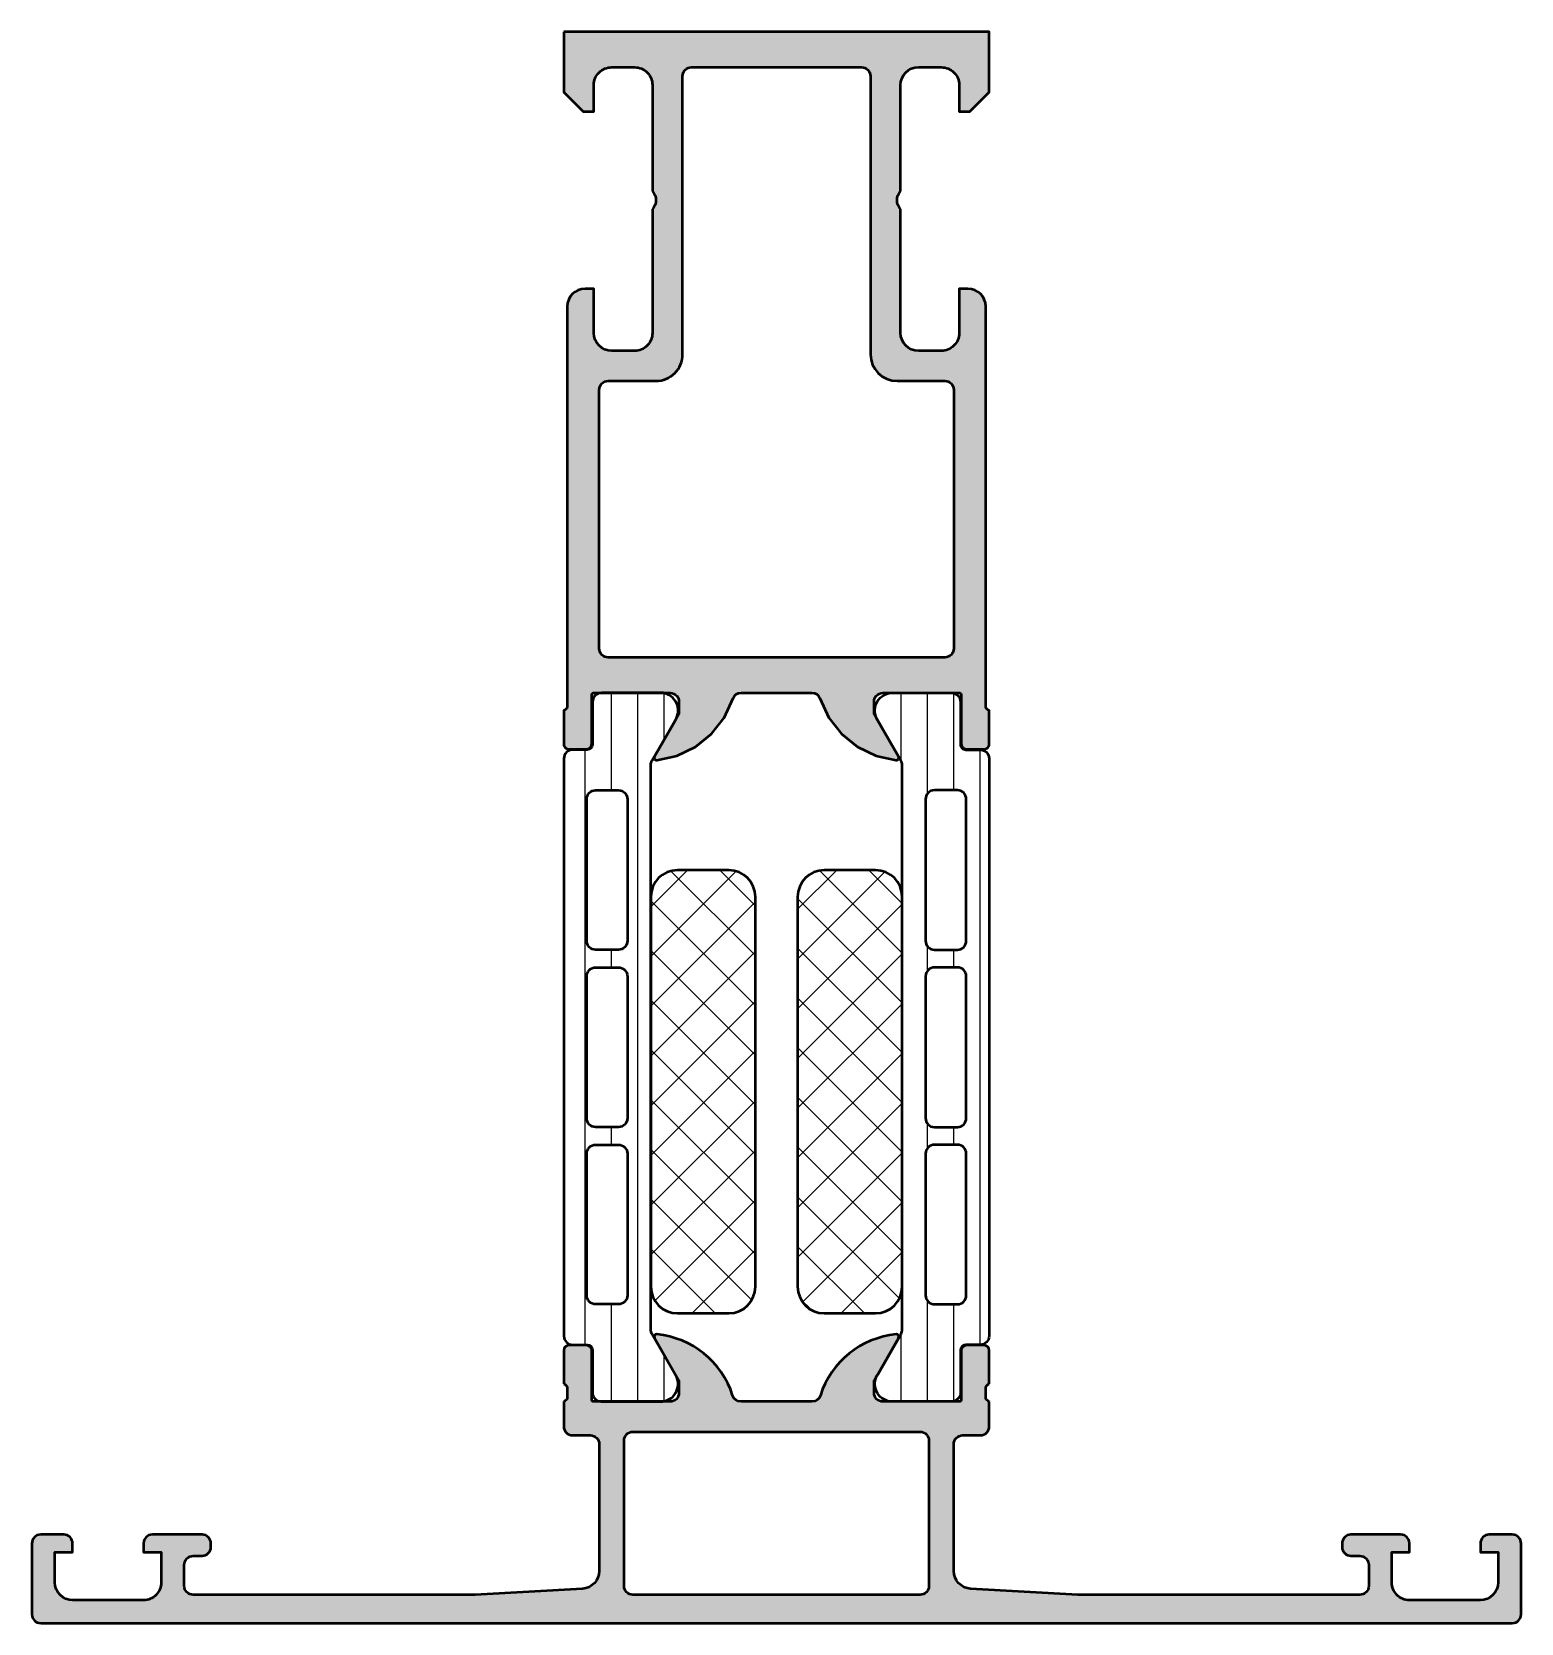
# Model space of a CAD drawing. Extents: x 0 to 84, y 0.1 to 89.9.
import ezdxf

# ---------------------------------------------------------------- set-up
doc = ezdxf.new("R2010")
doc.units = 0
for name, color, linetype, lineweight in [('0S-Alu contour', 7, 'Continuous', 50), ('0S-Alu hatch', 252, 'Continuous', 25), ('0S-Plastic contour', 254, 'Continuous', 50), ('0S-Plastic hatch', 253, 'Continuous', 25), ('0S-PT contour', 91, 'Continuous', 50), ('0S-PT hatch', 103, 'Continuous', 25)]:
    doc.layers.add(name, color=color, linetype=linetype, lineweight=lineweight)
pattern_1 = [(90, (0, 0), (-1.4859, 0), [])]
pattern_2 = [(135, (0, 0), (-1.403165018917055, -1.403165018917055), []), (225, (0, 0), (1.403165018917055, -1.403165018917055), [])]

# ---------------------------------------------------------------- blocks, each defined once
blk = doc.blocks.new('345220__91CA833C_4B4B_461D_BCA8_059D7FA951DE_')
at = {"layer": '0S-Alu hatch'}
h = blk.add_hatch(color=256, dxfattribs=at)
edge = h.paths.add_edge_path()
edge.add_line((0.5, 0.0999999999999949), (83.49998474121092, 0.0999999999999949))
edge.add_arc((83.49998838056757, 0.5999963606433604), 0.4999963606566106, 269.9995829574139, 360.0004170428646)
edge.add_line((83.99998474121094, 0.5999999999999949), (83.99998474121094, 4.599999999999994))
edge.add_arc((83.49998838056759, 4.600003639356642), 0.4999963606565962, 359.9995829571354, 450.0004170425878)
edge.add_line((83.49998474121092, 5.099999999999993), (82.19996643066408, 5.099999999999994))
edge.add_arc((82.1999461757274, 4.600050770347191), 0.4999492300631067, 89.99767871952724, 180.0058184440998)
edge.add_line((81.69999694824217, 4.599999999999994), (81.69999694824217, 4.099999999999994))
edge.add_line((81.69999694824217, 4.099999999999994), (82.69999694824219, 4.099999999999994))
edge.add_line((82.69999694824219, 4.099999999999994), (82.69999694824219, 2.400003051757837))
edge.add_ellipse((81.6999537697426, 2.400046230257392), major_axis=(-1.000043179431732, 0), ratio=1, start_angle=90.00247383897351, end_angle=179.9975261609891, ccw=False)
edge.add_line((81.69999694824217, 1.400003051757811), (77.69996643066408, 1.400003051757807))
edge.add_ellipse((77.69994969853458, 2.399955803026472), major_axis=(-0.9999527514086533, 0), ratio=1, start_angle=-0.002707280691993219, end_angle=90.0009587257008, ccw=False)
edge.add_line((76.6999969482422, 2.400003051757808), (76.69999694824219, 4.099999999999994))
edge.add_line((76.69999694824219, 4.099999999999994), (77.69999694824217, 4.099999999999994))
edge.add_line((77.69999694824217, 4.099999999999994), (77.69999694824217, 4.599999999999994))
edge.add_arc((77.1999482124682, 4.599951264226005), 0.5000487381489312, 0.0055841639549441, 89.99441583599489)
edge.add_line((77.19999694824217, 5.099999999999992), (74.39997863769531, 5.099999999999994))
edge.add_arc((74.39996483771063, 4.600013799984677), 0.4999862002057619, 89.99841859459399, 180.0015814054484)
edge.add_line((73.89997863769531, 4.599999999999972), (73.89997863769531, 4.400003051757827))
edge.add_arc((74.39996575611914, 4.399990170181632), 0.499987118589771, 179.9985238419079, 270.001476157926)
edge.add_line((74.39997863769531, 3.900003051757801), (74.89997863769531, 3.900003051757807))
edge.add_ellipse((74.89997589682771, 3.400000310890209), major_axis=(-0.5000027408751107, 0), ratio=1, start_angle=180.0003140784808, end_angle=269.9996859214303, ccw=False)
edge.add_line((75.39997863769531, 3.400003051757809), (75.39997863769531, 2.199998474121066))
edge.add_ellipse((74.89998227705196, 2.199994834764428), major_axis=(-0.4999963606565962, 0), ratio=1, start_angle=89.99958295741379, end_angle=180.0004170428646, ccw=False)
edge.add_line((74.89997863769533, 1.699998474121077), (58.99997711181643, 1.699998474121088))
edge.add_line((58.99997711181643, 1.699998474121088), (52.94294357299803, 2.046113586425775))
edge.add_ellipse((52.99997159810109, 3.044476820800782), major_axis=(-0.9999906716559313, 0), ratio=1, start_angle=-0.0006706298242988851, end_angle=86.7307306479895, ccw=False)
edge.add_line((51.99998092651366, 3.044488525390624), (51.99998092651369, 10.19999847412109))
edge.add_ellipse((52.49998092651368, 10.19999847412109), major_axis=(-0.4999999999999929, 0), ratio=1, start_angle=270.0000000000008, end_angle=360, ccw=False)
edge.add_line((52.49998092651367, 10.69999847412108), (53.49998092651368, 10.69999847412108))
edge.add_arc((53.49998092651368, 11.19999847412107), 0.4999999999999858, 270, 360)
edge.add_line((53.99998092651366, 11.19999847412107), (53.99998092651367, 12.6))
edge.add_ellipse((54.07881737305672, 12.86752059199312), major_axis=(-0.2788950563274382, 0), ratio=1, start_angle=-1.16458937409908, end_angle=73.58012358050661, ccw=False)
edge.add_line((53.79997992651367, 12.8731889999915), (53.79997992651367, 13.32678299999151))
edge.add_ellipse((54.07884802215683, 13.33244365946856), major_axis=(-0.2789255417371433, 0), ratio=1, start_angle=-73.57540544464632, end_angle=1.1628700728858803, ccw=False)
edge.add_line((53.99998092651367, 13.5999869999915), (53.99998092651367, 15.47999799999999))
edge.add_arc((53.69998092651366, 15.479998), 0.3000000000000114, 0, 89.99999999999864)
edge.add_line((53.69998092651367, 15.77999800000001), (52.72000660747087, 15.77999800000001))
edge.add_arc((52.72000660747087, 15.47999800000002), 0.2999999999999918, 90, 180)
edge.add_line((52.42000660747088, 15.47999800000001), (52.42000660747089, 12.72000000000001))
edge.add_ellipse((52.30000660747086, 12.72000000000002), major_axis=(-0.1200000000000259, 0), ratio=1, start_angle=89.9999999999967, end_angle=180, ccw=False)
edge.add_line((52.30000660747085, 12.6), (47.99998092651367, 12.6))
edge.add_ellipse((47.99998092651367, 13.1), major_axis=(-0.5000000000000107, 0), ratio=1, start_angle=0, end_angle=90.0000000000008, ccw=False)
edge.add_line((47.49998092651366, 13.1), (47.49998092651366, 13.79999999999999))
edge.add_line((47.49998092651366, 13.79999999999999), (48.88147638413604, 16.19282032302755))
edge.add_arc((48.76186114186538, 16.2618802153517), 0.1381197846483053, 330.0000000000005, 455.6225775507949)
edge.add_arc((49.23820416768748, 11.42339113815202), 5.000000000000176, 95.62257755079341, 162.2515836439296)
edge.add_ellipse((43.99998092651366, 13.09999999999984), major_axis=(-0.4999999999998383, 0), ratio=1, start_angle=90.00000000000159, end_angle=162.2515836439315, ccw=False)
edge.add_line((43.99998092651368, 12.6), (39.99999809265138, 12.6))
edge.add_ellipse((39.99999809265148, 13.1000000000001), major_axis=(-0.5000000000000977, 0), ratio=1, start_angle=17.748416356059124, end_angle=89.99999999998943, ccw=False)
edge.add_arc((34.76177485147767, 11.42339113815229), 4.999999999999907, 17.74841635607127, 84.37742244920743)
edge.add_arc((35.23811787729967, 16.26188021535171), 0.1381197846482989, 84.37742244920489, 209.9999999999969)
edge.add_line((35.118502635029, 16.19282032302757), (36.49999809265138, 13.8))
edge.add_line((36.49999809265138, 13.8), (36.49999809265138, 13.1))
edge.add_ellipse((35.99999809265137, 13.1), major_axis=(-0.5, 0), ratio=1, start_angle=90, end_angle=180, ccw=False)
edge.add_line((35.99999809265137, 12.6), (31.69997241169417, 12.6))
edge.add_ellipse((31.69997241169416, 12.72), major_axis=(-0.1199999999999957, 0), ratio=1, start_angle=0, end_angle=90.00000000000341, ccw=False)
edge.add_line((31.57997241169417, 12.72), (31.57997241169416, 15.47999799999999))
edge.add_arc((31.27997241169417, 15.47999799999999), 0.2999999999999971, 0, 90)
edge.add_line((31.27997241169417, 15.77999799999999), (30.29999809265138, 15.77999799999999))
edge.add_arc((30.29999809265138, 15.47999799999999), 0.3000000000000043, 90, 180)
edge.add_line((29.99999809265137, 15.47999799999999), (29.99999809265138, 13.59998699999148))
edge.add_ellipse((29.92113099700823, 13.33244365946855), major_axis=(-0.2789255417371328, 0), ratio=1, start_angle=178.8371299271148, end_angle=253.5754054446464, ccw=False)
edge.add_line((30.19999909265138, 13.3267829999915), (30.19999909265138, 12.87318899999148))
edge.add_ellipse((29.92116164610834, 12.86752059199311), major_axis=(-0.2788950563274272, 0), ratio=1, start_angle=106.4198764194926, end_angle=181.1645893740982, ccw=False)
edge.add_line((29.99999809265138, 12.6), (29.99999809265137, 11.19999847412109))
edge.add_arc((30.49999809265137, 11.19999847412109), 0.5000000000000036, 180, 270)
edge.add_line((30.49999809265137, 10.69999847412108), (31.49999809265138, 10.69999847412108))
edge.add_ellipse((31.49999809265138, 10.19999847412108), major_axis=(-0.5, 0), ratio=1, start_angle=180, end_angle=270, ccw=False)
edge.add_line((31.99999809265138, 10.19999847412108), (31.99999809265138, 3.044488525390621))
edge.add_ellipse((31.00000742106395, 3.044476820800784), major_axis=(-0.9999906716559287, 0), ratio=1, start_angle=93.2692693520097, end_angle=180.0006706298244, ccw=False)
edge.add_line((31.05703544616699, 2.046113586425778), (25, 1.699998474121088))
edge.add_line((25, 1.699998474121088), (9.100006103515623, 1.699998474121088))
edge.add_ellipse((9.100002464158987, 2.199994834764448), major_axis=(-0.4999963606566052, 0), ratio=1, start_angle=-0.000417042864683026, end_angle=90.00041704258638, ccw=False)
edge.add_line((8.600006103515627, 2.199998474121087), (8.600006103515625, 3.400003051757806))
edge.add_ellipse((9.100008844383234, 3.400000310890197), major_axis=(-0.5000027408751218, 0), ratio=1, start_angle=270.00031407857114, end_angle=359.99968592151924, ccw=False)
edge.add_line((9.100006103515621, 3.900003051757807), (9.600006103515623, 3.900003051757807))
edge.add_arc((9.600018985091806, 4.399990170181624), 0.4999871185897563, 269.9985238420723, 360.0014761580922)
edge.add_line((10.10000610351562, 4.400003051757809), (10.10000610351562, 4.599999999999992))
edge.add_arc((9.600019903500321, 4.600013799984693), 0.4999862002057468, 359.9984185945515, 450.0015814054076)
edge.add_line((9.600006103515621, 5.099999999999995), (6.799987792968749, 5.099999999999995))
edge.add_arc((6.800036528742742, 4.599951264226002), 0.5000487381489366, 90.00558416400746, 179.994415836045)
edge.add_line((6.29998779296875, 4.599999999999994), (6.29998779296875, 4.099999999999994))
edge.add_line((6.29998779296875, 4.099999999999994), (7.29998779296875, 4.099999999999994))
edge.add_line((7.29998779296875, 4.099999999999994), (7.299987792968751, 2.400003051757808))
edge.add_ellipse((6.300035042676397, 2.399955803026446), major_axis=(-0.9999527514086279, 0), ratio=1, start_angle=89.99904127429778, end_angle=180.0027072806921, ccw=False)
edge.add_line((6.300018310546877, 1.400003051757806), (2.29998779296875, 1.400003051757807))
edge.add_ellipse((2.300030971468325, 2.400046230257383), major_axis=(-1.000043179431727, 0), ratio=1, start_angle=0.00247383901108833, end_angle=89.99752616102683, ccw=False)
edge.add_line((1.29998779296875, 2.400003051757807), (1.29998779296875, 4.099999999999994))
edge.add_line((1.29998779296875, 4.099999999999994), (2.29998779296875, 4.099999999999994))
edge.add_line((2.29998779296875, 4.099999999999994), (2.29998779296875, 4.599999999999996))
edge.add_arc((1.80003856548356, 4.600050770347218), 0.4999492300630798, 359.9941815559002, 450.0023212804758)
edge.add_line((1.800018310546875, 5.099999999999994), (0.5000000000000014, 5.099999999999994))
edge.add_arc((0.4999963606433605, 4.600003639356633), 0.4999963606566059, 89.99958295741315, 180.0004170428646)
edge.add_line((-3e-16, 4.599999999999994), (0, 0.5999999999999948))
edge.add_arc((0.4999963606433596, 0.5999963606433545), 0.4999963606566047, 179.9995829571354, 270.0004170425868)
edge = h.paths.add_edge_path()
edge.add_line((33.39999389648437, 2.200006103515619), (33.39999389648437, 10.39999542236327))
edge.add_ellipse((33.89999389648437, 10.39999542236327), major_axis=(-0.5, 0), ratio=1, start_angle=270, end_angle=360, ccw=False)
edge.add_line((33.89999389648437, 10.89999542236327), (50.09998703002929, 10.89999542236327))
edge.add_ellipse((50.0999870300293, 10.39999542236327), major_axis=(-0.5, 0), ratio=1, start_angle=180, end_angle=270.0000000000008, ccw=False)
edge.add_line((50.59998703002929, 10.39999542236327), (50.59998703002929, 2.200006103515619))
edge.add_ellipse((50.0999870300293, 2.200006103515619), major_axis=(-0.5, 0), ratio=1, start_angle=90, end_angle=180, ccw=False)
edge.add_line((50.0999870300293, 1.700006103515619), (33.89999389648437, 1.70000610351562))
edge.add_ellipse((33.89999389648437, 2.20000610351562), major_axis=(-0.5, 0), ratio=1, start_angle=0, end_angle=90, ccw=False)
at = {"layer": '0S-Alu contour', "color": 7}
for points in [[(35.118502635029, 16.19282032302757), (36.49999809265138, 13.8), (36.49999809265138, 13.1)], [(47.49998092651366, 13.1), (47.49998092651366, 13.79999999999999), (48.88147638413604, 16.19282032302755)], [(29.99999809265137, 15.47999799999999), (29.99999809265138, 13.59998699999148)], [(31.27997241169417, 15.77999799999999), (30.29999809265138, 15.77999799999999)], [(31.57997241169417, 12.72), (31.57997241169416, 15.47999799999999)], [(52.42000660747088, 15.47999800000001), (52.42000660747089, 12.72000000000001)], [(53.69998092651367, 15.77999800000001), (52.72000660747087, 15.77999800000001)], [(53.99998092651367, 13.5999869999915), (53.99998092651367, 15.47999799999999)], [(29.99999809265138, 12.6), (29.99999809265137, 11.19999847412109)], [(30.19999909265138, 13.3267829999915), (30.19999909265138, 12.87318899999148)], [(35.99999809265137, 12.6), (31.69997241169417, 12.6)], [(43.99998092651368, 12.6), (39.99999809265138, 12.6)], [(52.30000660747085, 12.6), (47.99998092651367, 12.6)], [(53.79997992651367, 12.8731889999915), (53.79997992651367, 13.32678299999151)], [(53.99998092651366, 11.19999847412107), (53.99998092651367, 12.6)], [(33.89999389648437, 10.89999542236327), (50.09998703002929, 10.89999542236327)], [(30.49999809265137, 10.69999847412108), (31.49999809265138, 10.69999847412108)], [(31.99999809265138, 10.19999847412108), (31.99999809265138, 3.044488525390621)], [(33.39999389648437, 2.200006103515619), (33.39999389648437, 10.39999542236327)], [(50.59998703002929, 10.39999542236327), (50.59998703002929, 2.200006103515619)], [(51.99998092651366, 3.044488525390624), (51.99998092651369, 10.19999847412109)], [(52.49998092651367, 10.69999847412108), (53.49998092651368, 10.69999847412108)], [(-3e-16, 4.599999999999994), (0, 0.5999999999999948)], [(1.800018310546875, 5.099999999999994), (0.5000000000000014, 5.099999999999994)], [(1.29998779296875, 2.400003051757807), (1.29998779296875, 4.099999999999994), (2.29998779296875, 4.099999999999994), (2.29998779296875, 4.599999999999996)], [(6.29998779296875, 4.599999999999994), (6.29998779296875, 4.099999999999994), (7.29998779296875, 4.099999999999994), (7.299987792968751, 2.400003051757808)], [(9.600006103515621, 5.099999999999995), (6.799987792968749, 5.099999999999995)], [(10.10000610351562, 4.400003051757809), (10.10000610351562, 4.599999999999992)], [(73.89997863769531, 4.599999999999972), (73.89997863769531, 4.400003051757827)], [(77.19999694824217, 5.099999999999992), (74.39997863769531, 5.099999999999994)], [(76.6999969482422, 2.400003051757808), (76.69999694824219, 4.099999999999994), (77.69999694824217, 4.099999999999994), (77.69999694824217, 4.599999999999994)], [(81.69999694824217, 4.599999999999994), (81.69999694824217, 4.099999999999994), (82.69999694824219, 4.099999999999994), (82.69999694824219, 2.400003051757837)], [(83.49998474121092, 5.099999999999993), (82.19996643066408, 5.099999999999994)], [(83.99998474121094, 0.5999999999999949), (83.99998474121094, 4.599999999999994)], [(9.100006103515621, 3.900003051757807), (9.600006103515623, 3.900003051757807)], [(74.39997863769531, 3.900003051757801), (74.89997863769531, 3.900003051757807)], [(8.600006103515627, 2.199998474121087), (8.600006103515625, 3.400003051757806)], [(75.39997863769531, 3.400003051757809), (75.39997863769531, 2.199998474121066)], [(31.05703544616699, 2.046113586425778), (25, 1.699998474121088), (9.100006103515623, 1.699998474121088)], [(74.89997863769533, 1.699998474121077), (58.99997711181643, 1.699998474121088), (52.94294357299803, 2.046113586425775)], [(6.300018310546877, 1.400003051757806), (2.29998779296875, 1.400003051757807)], [(50.0999870300293, 1.700006103515619), (33.89999389648437, 1.70000610351562)], [(81.69999694824217, 1.400003051757811), (77.69996643066408, 1.400003051757807)], [(0.5, 0.0999999999999949), (83.49998474121092, 0.0999999999999949)]]:
    blk.add_lwpolyline(points, dxfattribs=at)
for centre, radius, start, end in [((35.23811787729967, 16.26188021535171), 0.1381197846482989, 84.37742244920489, 209.9999999999969), ((34.76177485147767, 11.42339113815229), 4.999999999999907, 17.74841635607127, 84.37742244920743), ((49.23820416768748, 11.42339113815202), 5.000000000000176, 95.62257755079341, 162.2515836439296), ((48.76186114186538, 16.2618802153517), 0.1381197846483053, 330.0000000000005, 95.62257755079499), ((30.29999809265138, 15.47999799999999), 0.3000000000000043, 90, 180), ((31.27997241169417, 15.47999799999999), 0.2999999999999971, 0, 90), ((52.72000660747087, 15.47999800000002), 0.2999999999999918, 90, 180), ((53.69998092651366, 15.479998), 0.3000000000000114, 0, 89.99999999999864), ((30.49999809265137, 11.19999847412109), 0.5000000000000036, 180, 270), ((53.49998092651368, 11.19999847412107), 0.4999999999999858, 270, 0), ((0.4999963606433605, 4.600003639356633), 0.4999963606566059, 89.99958295741315, 180.0004170428646), ((1.80003856548356, 4.600050770347218), 0.4999492300630798, 359.9941815559002, 90.00232128047583), ((6.800036528742742, 4.599951264226002), 0.5000487381489366, 90.00558416400746, 179.994415836045), ((9.600019903500321, 4.600013799984693), 0.4999862002057468, 359.9984185945515, 90.00158140540763), ((74.39996483771063, 4.600013799984677), 0.4999862002057619, 89.99841859459399, 180.0015814054484), ((77.1999482124682, 4.599951264226005), 0.5000487381489312, 0.0055841639549441, 89.99441583599489), ((82.1999461757274, 4.600050770347191), 0.4999492300631067, 89.99767871952724, 180.0058184440998), ((83.49998838056759, 4.600003639356642), 0.4999963606565962, 359.9995829571354, 90.00041704258778), ((9.600018985091806, 4.399990170181624), 0.4999871185897563, 269.9985238420723, 0.0014761580921441), ((74.39996575611914, 4.399990170181632), 0.499987118589771, 179.9985238419079, 270.001476157926), ((0.4999963606433596, 0.5999963606433545), 0.4999963606566047, 179.9995829571354, 270.0004170425868), ((83.49998838056757, 0.5999963606433604), 0.4999963606566106, 269.9995829574139, 0.0004170428646345)]:
    blk.add_arc(centre, radius, start, end, dxfattribs=at)
at = {"layer": '0S-Alu contour', "color": 7, "extrusion": (0, 0, -1)}
for centre, radius, start, end in [((-29.92113099700823, 13.33244365946855), 0.2789255417371328, 106.4245945553536, 181.1628700728853), ((-54.07884802215683, 13.33244365946856), 0.2789255417371433, 358.8371299271141, 73.57540544464624), ((-29.92116164610834, 12.86752059199311), 0.2788950563274272, 178.8354106259018, 253.5801235805074), ((-31.69997241169416, 12.72), 0.1199999999999957, 269.9999999999966, 0), ((-35.99999809265137, 13.1), 0.5, 180, 270), ((-39.99999809265148, 13.1000000000001), 0.5000000000000977, 270.0000000000106, 342.2515836439409), ((-43.99998092651366, 13.09999999999984), 0.4999999999998383, 197.7484163560685, 269.9999999999984), ((-47.99998092651367, 13.1), 0.5000000000000107, 269.9999999999992, 0), ((-52.30000660747086, 12.72000000000002), 0.1200000000000259, 180, 270.0000000000033), ((-54.07881737305672, 12.86752059199312), 0.2788950563274382, 286.4198764194934, 1.164589374099114), ((-33.89999389648437, 10.39999542236327), 0.5, 0, 90), ((-50.0999870300293, 10.39999542236327), 0.5, 89.9999999999992, 180), ((-31.49999809265138, 10.19999847412108), 0.5, 90, 180), ((-52.49998092651368, 10.19999847412109), 0.4999999999999929, 0, 89.9999999999992), ((-9.100008844383234, 3.400000310890197), 0.5000027408751218, 0.0003140784807261, 89.99968592142883), ((-74.89997589682771, 3.400000310890209), 0.5000027408751107, 90.00031407856972, 179.9996859215192), ((-31.00000742106395, 3.044476820800784), 0.9999906716559289, 179.9993293701756, 266.7307306479903), ((-52.99997159810109, 3.044476820800782), 0.9999906716559314, 273.2692693520105, 0.000670629824406), ((-2.300030971468325, 2.400046230257383), 1.000043179431727, 270.0024738389732, 359.9975261609889), ((-6.300035042676397, 2.399955803026446), 0.9999527514086279, 179.9972927193079, 270.0009587257022), ((-9.100002464158987, 2.199994834764448), 0.4999963606566052, 269.9995829574136, 0.0004170428646345), ((-33.89999389648437, 2.20000610351562), 0.5, 270, 0), ((-50.0999870300293, 2.200006103515619), 0.5, 180, 270), ((-74.89998227705196, 2.199994834764428), 0.4999963606565962, 179.9995829571354, 270.0004170425862), ((-77.69994969853458, 2.399955803026472), 0.9999527514086533, 269.9990412742992, 0.002707280692036), ((-81.6999537697426, 2.400046230257392), 1.000043179431732, 180.002473839011, 269.9975261610265)]:
    blk.add_arc(centre, radius, start, end, dxfattribs=at)
blk = doc.blocks.new('430150__630371EA_F6FB_48AD_B1C3_2FB267470FD0_')
at = {"layer": '0S-Alu hatch'}
h = blk.add_hatch(color=256, dxfattribs=at)
edge = h.paths.add_edge_path()
edge.add_line((29.99999537859412, 89.89996654209757), (29.99999537859412, 86.49996654677956))
edge.add_line((29.99999537859412, 86.49996654677956), (31.09999537859403, 85.39996654677965))
edge.add_line((31.09999537859403, 85.39996654677965), (31.69999537859394, 85.39996654677965))
edge.add_line((31.69999537859394, 85.39996654677965), (31.69999537859394, 86.89996654677965))
edge.add_ellipse((32.69999537859393, 86.89996654677967), major_axis=(-0.9999999999999857, 0), ratio=1, start_angle=269.9999999999992, end_angle=360, ccw=False)
edge.add_line((32.69999537859394, 87.89996654677965), (33.99999537859367, 87.89996654677965))
edge.add_ellipse((33.9999953785939, 86.89996654677942), major_axis=(-1.000000000000227, 0), ratio=1, start_angle=180, end_angle=270.000000000013, ccw=False)
edge.add_line((34.99999537859412, 86.89996654677942), (34.99999537859412, 80.89996654677967))
edge.add_ellipse((34.47499537859414, 80.39996654677965), major_axis=(-0.7249999999999835, 0), ratio=1, start_angle=136.3971810272953, end_angle=223.6028189727049, ccw=False)
edge.add_line((34.99999537859412, 79.89996654677965), (34.99999537859412, 72.89996654677965))
edge.add_ellipse((33.99999537859414, 72.89996654677962), major_axis=(-0.9999999999999857, 0), ratio=1, start_angle=89.9999999999992, end_angle=180, ccw=False)
edge.add_line((33.99999537859412, 71.89996654677965), (32.69999537859394, 71.8999665467792))
edge.add_ellipse((32.69999537859414, 72.8999665467794), major_axis=(-1.000000000000198, 0), ratio=1, start_angle=0, end_angle=89.99999999998857, ccw=False)
edge.add_line((31.69999537859394, 72.8999665467794), (31.69999537859394, 75.39996654677965))
edge.add_line((31.69999537859394, 75.39996654677965), (31.19999537859394, 75.39996654677965))
edge.add_arc((31.19999537859396, 74.39996654677964), 1.000000000000014, 90.00000000000081, 180)
edge.add_line((30.19999537859394, 74.39996654677964), (30.19999179956062, 51.87352833056126))
edge.add_line((30.19999179956062, 51.87352833056126), (30.19201551743481, 51.80140653053726))
edge.add_line((30.19201551743481, 51.80140653053726), (30.1657062947579, 51.73378257090038))
edge.add_line((30.1657062947579, 51.73378257090038), (30.12284464091001, 51.67523298725871))
edge.add_line((30.12284464091001, 51.67523298725871), (30.06633127165038, 51.62972019554157))
edge.add_line((30.06633127165038, 51.62972019554157), (29.99999079956069, 51.6003243305598))
edge.add_line((29.99999079956069, 51.6003243305598), (29.99999079956069, 49.72031333055187))
edge.add_line((29.99999079956069, 49.72031333055187), (30.00751242590604, 49.6535570503646))
edge.add_line((30.00751242590604, 49.6535570503646), (30.02970013918957, 49.59014820881531))
edge.add_line((30.02970013918957, 49.59014820881531), (30.06544135482001, 49.53326638999268))
edge.add_line((30.06544135482001, 49.53326638999268), (30.11294385900328, 49.48576388581009))
edge.add_line((30.11294385900328, 49.48576388581009), (30.1698256778248, 49.45002267018054))
edge.add_line((30.1698256778248, 49.45002267018054), (30.23323451937538, 49.42783495689615))
edge.add_line((30.23323451937538, 49.42783495689615), (30.29999079956189, 49.4203133305508))
edge.add_line((30.29999079956189, 49.4203133305508), (31.27996511860488, 49.42031333055124))
edge.add_line((31.27996511860488, 49.42031333055124), (31.35761083213353, 49.43053558266398))
edge.add_line((31.35761083213353, 49.43053558266398), (31.42996511860337, 49.4605057094153))
edge.add_line((31.42996511860337, 49.4605057094153), (31.49209715295912, 49.50818129619495))
edge.add_line((31.49209715295912, 49.50818129619495), (31.5397727397385, 49.57031333055065))
edge.add_line((31.5397727397385, 49.57031333055065), (31.56974286648984, 49.64266761702114))
edge.add_line((31.56974286648984, 49.64266761702114), (31.57996511860347, 49.72031333055189))
edge.add_line((31.57996511860347, 49.72031333055189), (31.57996511860347, 52.48031133055143))
edge.add_line((31.57996511860347, 52.48031133055143), (31.58405480474744, 52.51136786317498))
edge.add_line((31.58405480474744, 52.51136786317498), (31.5960424201503, 52.54030798806057))
edge.add_line((31.5960424201503, 52.54030798806057), (31.61511118733279, 52.56515986665167))
edge.add_line((31.61511118733279, 52.56515986665167), (31.63996185377143, 52.58423021350186))
edge.add_line((31.63996185377143, 52.58423021350186), (31.66890121660709, 52.5962196684544))
edge.add_line((31.66890121660709, 52.5962196684544), (31.69995748920984, 52.60031132869368))
edge.add_line((31.69995748920984, 52.60031132869368), (35.99997554211066, 52.60031133055085))
edge.add_line((35.99997554211066, 52.60031133055085), (36.1112391192969, 52.58778095399099))
edge.add_line((36.1112391192969, 52.58778095399099), (36.21692425097946, 52.55080465230534))
edge.add_line((36.21692425097946, 52.55080465230534), (36.31173072560499, 52.49123682278185))
edge.add_line((36.31173072560499, 52.49123682278185), (36.39090390679235, 52.41206484967263))
edge.add_line((36.39090390679235, 52.41206484967263), (36.45047318294087, 52.31725928399271))
edge.add_line((36.45047318294087, 52.31725928399271), (36.4874510972511, 52.21157471653564))
edge.add_line((36.4874510972511, 52.21157471653564), (36.49998317155791, 52.10031133056176))
edge.add_line((36.49998317155791, 52.10031133056176), (36.4999831715586, 51.40031438230798))
edge.add_line((36.4999831715586, 51.40031438230798), (35.11173854265212, 48.99578862547342))
edge.add_line((35.11173854265212, 48.99578862547342), (35.10140937816641, 48.96108942167742))
edge.add_line((35.10140937816641, 48.96108942167742), (35.1003884582492, 48.92489986371526))
edge.add_line((35.1003884582492, 48.92489986371526), (35.10874499918782, 48.88967352972245))
edge.add_line((35.10874499918782, 48.88967352972245), (35.12591244456916, 48.85779869322153))
edge.add_line((35.12591244456916, 48.85779869322153), (35.15072687664724, 48.83143640304057))
edge.add_line((35.15072687664724, 48.83143640304057), (35.18150592759684, 48.81237396862785))
edge.add_line((35.18150592759684, 48.81237396862785), (35.21616284060292, 48.80190378411665))
edge.add_line((35.21616284060292, 48.80190378411665), (35.25234794773401, 48.80073570663749))
edge.add_line((35.25234794773401, 48.80073570663749), (36.3859194216295, 49.04777011143082))
edge.add_line((36.3859194216295, 49.04777011143082), (37.4320412779564, 49.54940677805129))
edge.add_line((37.4320412779564, 49.54940677805129), (38.33438988565286, 50.27863738202253))
edge.add_line((38.33438988565286, 50.27863738202253), (39.04438242450805, 51.19619984766256))
edge.add_line((39.04438242450805, 51.19619984766256), (39.54840149578887, 52.3069236790598))
edge.add_ellipse((40.0037167360062, 52.10031285643466), major_axis=(-0.5000000000000082, 0), ratio=1, start_angle=270.00000000000733, end_angle=335.59262516111136, ccw=False)
edge.add_line((40.00371673600613, 52.60031285643467), (43.99627469646264, 52.60031285643512))
edge.add_ellipse((43.99627469646269, 52.10031285643513), major_axis=(-0.4999999999999929, 0), ratio=1, start_angle=204.4073748383664, end_angle=270.0000000000057, ccw=False)
edge.add_line((44.45158993668189, 52.30692367905611), (44.95560900794862, 51.19619984766298))
edge.add_line((44.95560900794862, 51.19619984766298), (45.6656015468027, 50.2786373820239))
edge.add_line((45.6656015468027, 50.2786373820239), (46.5679501545005, 49.54940677805199))
edge.add_line((46.5679501545005, 49.54940677805199), (47.61407201082649, 49.04777011143173))
edge.add_line((47.61407201082649, 49.04777011143173), (48.74764348472282, 48.80073570663793))
edge.add_line((48.74764348472282, 48.80073570663793), (48.78382859185265, 48.80190378411758))
edge.add_line((48.78382859185265, 48.80190378411758), (48.81848550486143, 48.81237396862922))
edge.add_line((48.81848550486143, 48.81237396862922), (48.84926455580945, 48.83143640304056))
edge.add_line((48.84926455580945, 48.83143640304056), (48.87407898788795, 48.85779869322171))
edge.add_line((48.87407898788795, 48.85779869322171), (48.89124643326863, 48.88967352972401))
edge.add_line((48.89124643326863, 48.88967352972401), (48.89960297420725, 48.92489986371704))
edge.add_line((48.89960297420725, 48.92489986371704), (48.89858205429096, 48.96108942167833))
edge.add_line((48.89858205429096, 48.96108942167833), (48.88825288980547, 48.99578862547182))
edge.add_line((48.88825288980547, 48.99578862547182), (47.50000826089854, 51.40031438230799))
edge.add_line((47.50000826089854, 51.40031438230799), (47.50000826089899, 52.10031133056292))
edge.add_line((47.50000826089899, 52.10031133056292), (47.51254033520649, 52.21157471653608))
edge.add_line((47.51254033520649, 52.21157471653608), (47.54951824951651, 52.31725928399539))
edge.add_line((47.54951824951651, 52.31725928399539), (47.60908752566479, 52.41206484967443))
edge.add_line((47.60908752566479, 52.41206484967443), (47.68826070685098, 52.49123682278181))
edge.add_line((47.68826070685098, 52.49123682278181), (47.78306718147678, 52.55080465230582))
edge.add_line((47.78306718147678, 52.55080465230582), (47.88875231316019, 52.58778095399097))
edge.add_line((47.88875231316019, 52.58778095399097), (48.00001589034741, 52.60031133055131))
edge.add_line((48.00001589034741, 52.60031133055131), (52.3000339432483, 52.60031132869458))
edge.add_line((52.3000339432483, 52.60031132869458), (52.33109021584801, 52.59621966845575))
edge.add_line((52.33109021584801, 52.59621966845575), (52.36002957868478, 52.58423021350255))
edge.add_line((52.36002957868478, 52.58423021350255), (52.38488024512388, 52.56515986665352))
edge.add_line((52.38488024512388, 52.56515986665352), (52.40394901230592, 52.54030798806104))
edge.add_line((52.40394901230592, 52.54030798806104), (52.41593662770924, 52.51136786317633))
edge.add_line((52.41593662770924, 52.51136786317633), (52.42002631385344, 52.4803113305489))
edge.add_line((52.42002631385344, 52.4803113305489), (52.42002631385344, 49.72031333055167))
edge.add_line((52.42002631385344, 49.72031333055167), (52.43024856596639, 49.64266761702024))
edge.add_line((52.43024856596639, 49.64266761702024), (52.46021869271771, 49.57031333055157))
edge.add_line((52.46021869271771, 49.57031333055157), (52.50789427949737, 49.50818129619604))
edge.add_line((52.50789427949737, 49.50818129619604), (52.57002631385424, 49.46050570941595))
edge.add_line((52.57002631385424, 49.46050570941595), (52.64238060032197, 49.43053558266488))
edge.add_line((52.64238060032197, 49.43053558266488), (52.72002631385295, 49.4203133305517))
edge.add_line((52.72002631385295, 49.4203133305517), (53.7000006328982, 49.42031333055169))
edge.add_line((53.7000006328982, 49.42031333055169), (53.76675691308333, 49.42783495689704))
edge.add_line((53.76675691308333, 49.42783495689704), (53.83016575463148, 49.45002267018104))
edge.add_line((53.83016575463148, 49.45002267018104), (53.88704757345454, 49.48576388581146))
edge.add_line((53.88704757345454, 49.48576388581146), (53.93455007763576, 49.53326638999312))
edge.add_line((53.93455007763576, 49.53326638999312), (53.97029129326712, 49.59014820881646))
edge.add_line((53.97029129326712, 49.59014820881646), (53.99247900655041, 49.65355705036365))
edge.add_line((53.99247900655041, 49.65355705036365), (54.00000063289621, 49.72031333055215))
edge.add_line((54.00000063289621, 49.72031333055215), (54.00000063289621, 51.60032433056025))
edge.add_line((54.00000063289621, 51.60032433056025), (53.93366016080653, 51.62972019554249))
edge.add_line((53.93366016080653, 51.62972019554249), (53.87714679154623, 51.67523298725826))
edge.add_line((53.87714679154623, 51.67523298725826), (53.83428513769923, 51.7337825708997))
edge.add_line((53.83428513769923, 51.7337825708997), (53.8079759150221, 51.80140653053772))
edge.add_line((53.8079759150221, 51.80140653053772), (53.79999963289629, 51.873528330559))
edge.add_line((53.79999963289629, 51.873528330559), (53.79999605385933, 74.39996654677965))
edge.add_arc((52.79999605385945, 74.39996654677977), 0.9999999999998863, 0, 89.99999999999349)
edge.add_line((52.79999605385956, 75.39996654677965), (52.29999605385955, 75.39996654677965))
edge.add_line((52.29999605385955, 75.39996654677965), (52.29999605385955, 72.89996654677944))
edge.add_ellipse((51.29999605385966, 72.89996654677952), major_axis=(-0.9999999999998934, 0), ratio=1, start_angle=89.99999999999392, end_angle=180, ccw=False)
edge.add_line((51.29999605385956, 71.89996654677964), (49.9999960538596, 71.89996654677965))
edge.add_ellipse((49.99999605385962, 72.89996654677967), major_axis=(-1.000000000000014, 0), ratio=1, start_angle=0, end_angle=89.9999999999992, ccw=False)
edge.add_line((48.99999605385961, 72.89996654677967), (48.99999605385961, 79.89996654677965))
edge.add_ellipse((49.52499605385958, 80.39996654677965), major_axis=(-0.7249999999999835, 0), ratio=1, start_angle=-43.60281897270488, end_angle=43.602818972704824, ccw=False)
edge.add_line((48.99999605385961, 80.89996654677967), (48.99999605385961, 86.89996654677965))
edge.add_ellipse((49.9999960538596, 86.89996654677965), major_axis=(-1, 0), ratio=1, start_angle=270, end_angle=360, ccw=False)
edge.add_line((49.9999960538596, 87.89996654677965), (51.29999605385956, 87.89996654677965))
edge.add_ellipse((51.29999605385958, 86.89996654677967), major_axis=(-0.9999999999999857, 0), ratio=1, start_angle=180, end_angle=270.0000000000008, ccw=False)
edge.add_line((52.29999605385955, 86.89996654677967), (52.29999605385955, 85.39996654677965))
edge.add_line((52.29999605385955, 85.39996654677965), (52.89999605385969, 85.39996654677965))
edge.add_line((52.89999605385969, 85.39996654677965), (53.99999605385961, 86.49996654677955))
edge.add_line((53.99999605385961, 86.49996654677955), (53.99998936261681, 89.9000334579024))
edge.add_line((53.99998936261681, 89.9000334579024), (29.99999537859412, 89.89996654209757))
edge = h.paths.add_edge_path()
edge.add_line((36.69999080096022, 71.69996196914292), (36.69999080095727, 87.39996959853728))
edge.add_ellipse((37.19999080095745, 87.39996959853733), major_axis=(-0.5000000000001849, 0), ratio=1, start_angle=269.9999999999951, end_angle=360, ccw=False)
edge.add_line((37.1999908009575, 87.8999695985375), (46.80000063149623, 87.8999695985373))
edge.add_ellipse((46.80000063149624, 87.3999695985373), major_axis=(-0.4999999999999858, 0), ratio=1, start_angle=180, end_angle=270.00000000000165, ccw=False)
edge.add_line((47.30000063149623, 87.39996959853728), (47.30000063149623, 71.69996196914282))
edge.add_arc((48.80000063149612, 71.69996196914282), 1.499999999999886, 180, 269.9999999999956)
edge.add_line((48.800000631496, 70.19996196914293), (51.50000062777485, 70.19996196914293))
edge.add_ellipse((51.50000062777486, 69.69996196914293), major_axis=(-0.4999999999999858, 0), ratio=1, start_angle=180, end_angle=270.00000000000165, ccw=False)
edge.add_line((52.00000062777485, 69.69996196923343), (52.00000063138439, 55.10133024601053))
edge.add_ellipse((51.50000063138432, 55.10133024601054), major_axis=(-0.500000000000071, 0), ratio=1, start_angle=90.00200304467381, end_angle=180, ccw=False)
edge.add_line((51.50001811124663, 54.60133024631602), (32.49999633826588, 54.60032510886126))
edge.add_ellipse((32.49997854910644, 55.10031285669765), major_axis=(-0.4999877481528548, 0), ratio=1, start_angle=0, end_angle=90.00203853746649, ccw=False)
edge.add_line((31.99999080095358, 55.10031285678801), (31.9999908046791, 69.69996196912481))
edge.add_ellipse((32.4999908046972, 69.69996196912481), major_axis=(-0.5000000000181047, 0), ratio=1, start_angle=270.00000000001626, end_angle=360, ccw=False)
edge.add_line((32.49999080469706, 70.19996196914293), (35.19999080096023, 70.19996196914293))
edge.add_arc((35.19999080096037, 71.69996196914279), 1.499999999999857, 269.9999999999945, 360)
at = {"layer": '0S-Alu contour', "color": 7}
for points in [[(52.29999605385955, 86.89996654677967), (52.29999605385955, 85.39996654677965), (52.89999605385969, 85.39996654677965), (53.99999605385961, 86.49996654677955), (53.99998936261681, 89.9000334579024), (29.99999537859412, 89.89996654209757)], [(29.99999537859412, 89.89996654209757), (29.99999537859412, 86.49996654677956), (31.09999537859403, 85.39996654677965), (31.69999537859394, 85.39996654677965), (31.69999537859394, 86.89996654677965)], [(32.69999537859394, 87.89996654677965), (33.99999537859367, 87.89996654677965)], [(36.69999080096022, 71.69996196914292), (36.69999080095727, 87.39996959853728)], [(37.1999908009575, 87.8999695985375), (46.80000063149623, 87.8999695985373)], [(47.30000063149623, 87.39996959853728), (47.30000063149623, 71.69996196914282)], [(49.9999960538596, 87.89996654677965), (51.29999605385956, 87.89996654677965)], [(34.99999537859412, 86.89996654677942), (34.99999537859412, 80.89996654677967)], [(48.99999605385961, 80.89996654677967), (48.99999605385961, 86.89996654677965)], [(34.99999537859412, 79.89996654677965), (34.99999537859412, 72.89996654677965)], [(48.99999605385961, 72.89996654677967), (48.99999605385961, 79.89996654677965)], [(31.69999537859394, 72.8999665467794), (31.69999537859394, 75.39996654677965), (31.19999537859394, 75.39996654677965)], [(52.79999605385956, 75.39996654677965), (52.29999605385955, 75.39996654677965), (52.29999605385955, 72.89996654677944)], [(30.19999537859394, 74.39996654677964), (30.19999179956062, 51.87352833056126), (30.19201551743481, 51.80140653053726), (30.1657062947579, 51.73378257090038), (30.12284464091001, 51.67523298725871), (30.06633127165038, 51.62972019554157), (29.99999079956069, 51.6003243305598), (29.99999079956069, 49.72031333055187), (30.00751242590604, 49.6535570503646), (30.02970013918957, 49.59014820881531), (30.06544135482001, 49.53326638999268), (30.11294385900328, 49.48576388581009), (30.1698256778248, 49.45002267018054), (30.23323451937538, 49.42783495689615), (30.29999079956189, 49.4203133305508), (31.27996511860488, 49.42031333055124), (31.35761083213353, 49.43053558266398), (31.42996511860337, 49.4605057094153), (31.49209715295912, 49.50818129619495), (31.5397727397385, 49.57031333055065), (31.56974286648984, 49.64266761702114), (31.57996511860347, 49.72031333055189), (31.57996511860347, 52.48031133055143), (31.58405480474744, 52.51136786317498), (31.5960424201503, 52.54030798806057), (31.61511118733279, 52.56515986665167), (31.63996185377143, 52.58423021350186), (31.66890121660709, 52.5962196684544), (31.69995748920984, 52.60031132869368), (35.99997554211066, 52.60031133055085), (36.1112391192969, 52.58778095399099), (36.21692425097946, 52.55080465230534), (36.31173072560499, 52.49123682278185), (36.39090390679235, 52.41206484967263), (36.45047318294087, 52.31725928399271), (36.4874510972511, 52.21157471653564), (36.49998317155791, 52.10031133056176), (36.4999831715586, 51.40031438230798), (35.11173854265212, 48.99578862547342), (35.10140937816641, 48.96108942167742), (35.1003884582492, 48.92489986371526), (35.10874499918782, 48.88967352972245), (35.12591244456916, 48.85779869322153), (35.15072687664724, 48.83143640304057), (35.18150592759684, 48.81237396862785), (35.21616284060292, 48.80190378411665), (35.25234794773401, 48.80073570663749), (36.3859194216295, 49.04777011143082), (37.4320412779564, 49.54940677805129), (38.33438988565286, 50.27863738202253), (39.04438242450805, 51.19619984766256), (39.54840149578887, 52.3069236790598)], [(44.45158993668189, 52.30692367905611), (44.95560900794862, 51.19619984766298), (45.6656015468027, 50.2786373820239), (46.5679501545005, 49.54940677805199), (47.61407201082649, 49.04777011143173), (48.74764348472282, 48.80073570663793), (48.78382859185265, 48.80190378411758), (48.81848550486143, 48.81237396862922), (48.84926455580945, 48.83143640304056), (48.87407898788795, 48.85779869322171), (48.89124643326863, 48.88967352972401), (48.89960297420725, 48.92489986371704), (48.89858205429096, 48.96108942167833), (48.88825288980547, 48.99578862547182), (47.50000826089854, 51.40031438230799), (47.50000826089899, 52.10031133056292), (47.51254033520649, 52.21157471653608), (47.54951824951651, 52.31725928399539), (47.60908752566479, 52.41206484967443), (47.68826070685098, 52.49123682278181), (47.78306718147678, 52.55080465230582), (47.88875231316019, 52.58778095399097), (48.00001589034741, 52.60031133055131), (52.3000339432483, 52.60031132869458), (52.33109021584801, 52.59621966845575), (52.36002957868478, 52.58423021350255), (52.38488024512388, 52.56515986665352), (52.40394901230592, 52.54030798806104), (52.41593662770924, 52.51136786317633), (52.42002631385344, 52.4803113305489), (52.42002631385344, 49.72031333055167), (52.43024856596639, 49.64266761702024), (52.46021869271771, 49.57031333055157), (52.50789427949737, 49.50818129619604), (52.57002631385424, 49.46050570941595), (52.64238060032197, 49.43053558266488), (52.72002631385295, 49.4203133305517), (53.7000006328982, 49.42031333055169), (53.76675691308333, 49.42783495689704), (53.83016575463148, 49.45002267018104), (53.88704757345454, 49.48576388581146), (53.93455007763576, 49.53326638999312), (53.97029129326712, 49.59014820881646), (53.99247900655041, 49.65355705036365), (54.00000063289621, 49.72031333055215), (54.00000063289621, 51.60032433056025), (53.93366016080653, 51.62972019554249), (53.87714679154623, 51.67523298725826), (53.83428513769923, 51.7337825708997), (53.8079759150221, 51.80140653053772), (53.79999963289629, 51.873528330559), (53.79999605385933, 74.39996654677965)], [(33.99999537859412, 71.89996654677965), (32.69999537859394, 71.8999665467792)], [(51.29999605385956, 71.89996654677964), (49.9999960538596, 71.89996654677965)], [(32.49999080469706, 70.19996196914293), (35.19999080096023, 70.19996196914293)], [(48.800000631496, 70.19996196914293), (51.50000062777485, 70.19996196914293)], [(31.99999080095358, 55.10031285678801), (31.9999908046791, 69.69996196912481)], [(52.00000062777485, 69.69996196923343), (52.00000063138439, 55.10133024601053)], [(51.50001811124663, 54.60133024631602), (32.49999633826588, 54.60032510886126)], [(40.00371673600613, 52.60031285643467), (43.99627469646264, 52.60031285643512)]]:
    blk.add_lwpolyline(points, dxfattribs=at)
at = {"layer": '0S-Alu contour', "color": 7, "extrusion": (0, 0, -1)}
for centre, radius, start, end in [((-32.69999537859393, 86.89996654677967), 0.9999999999999857, 0, 90.00000000000081), ((-33.9999953785939, 86.89996654677942), 1.000000000000227, 89.99999999998697, 180), ((-37.19999080095745, 87.39996959853733), 0.5000000000001849, 0, 90.00000000000487), ((-46.80000063149624, 87.3999695985373), 0.4999999999999858, 89.99999999999837, 180), ((-49.9999960538596, 86.89996654677965), 1, 0, 90), ((-51.29999605385958, 86.89996654677967), 0.9999999999999857, 89.9999999999992, 180), ((-34.47499537859414, 80.39996654677965), 0.7249999999999835, 136.3971810272951, 223.6028189727048), ((-49.52499605385958, 80.39996654677965), 0.7249999999999835, 316.3971810272952, 43.60281897270485), ((-32.69999537859414, 72.8999665467794), 1.000000000000198, 270.0000000000114, 0), ((-33.99999537859414, 72.89996654677962), 0.9999999999999857, 180, 270.0000000000008), ((-49.99999605385962, 72.89996654677967), 1.000000000000014, 270.0000000000008, 0), ((-51.29999605385966, 72.89996654677952), 0.9999999999998934, 180, 270.0000000000061), ((-32.4999908046972, 69.69996196912481), 0.5000000000181047, 0, 89.99999999998371), ((-51.50000062777486, 69.69996196914293), 0.4999999999999858, 89.99999999999837, 180), ((-32.49997854910644, 55.10031285669765), 0.4999877481528548, 269.9979614625335, 0), ((-51.50000063138432, 55.10133024601054), 0.500000000000071, 180, 269.9979969553262), ((-40.0037167360062, 52.10031285643466), 0.5000000000000082, 24.40737483888866, 89.99999999999265), ((-43.99627469646269, 52.10031285643513), 0.4999999999999929, 89.99999999999429, 155.5926251616336)]:
    blk.add_arc(centre, radius, start, end, dxfattribs=at)
at = {"layer": '0S-Alu contour', "color": 7}
for centre, radius, start, end in [((31.19999537859396, 74.39996654677964), 1.000000000000014, 90.00000000000081, 180), ((52.79999605385945, 74.39996654677977), 0.9999999999998863, 0, 89.99999999999349), ((35.19999080096037, 71.69996196914279), 1.499999999999857, 269.9999999999945, 0), ((48.80000063149612, 71.69996196914282), 1.499999999999886, 180, 269.9999999999956)]:
    blk.add_arc(centre, radius, start, end, dxfattribs=at)
blk = doc.blocks.new('284165__92E3881B_189C_475A_B2E0_9C33F29B4FAB___D5067CBF_3306_4461_8575_527F6BF9D599_')
at = {"layer": '0S-Plastic hatch'}
h = blk.add_hatch(dxfattribs=at)
h.set_pattern_fill('ANSI31', color=256, scale=0.4680000000000001, angle=45, style=0)
h.set_pattern_definition(pattern_1)
edge = h.paths.add_edge_path()
edge.add_arc((52.68193426438741, 15.50999699999997), 0.3000000000000256, 90.00000000000273, 180)
edge.add_line((52.38193426438738, 15.50999699999997), (52.38226621478441, 13.10999861706365))
edge.add_ellipse((51.88227023734583, 13.10999597743853), major_axis=(-0.4999959774455406, 0), ratio=1, start_angle=89.99969751881332, end_angle=180.0003024817733, ccw=False)
edge.add_line((51.88226759772075, 12.60999999999996), (48.40572609962123, 12.60999999999999))
edge.add_ellipse((48.54803674861257, 13.59981807472284), major_axis=(-0.9999960709244792, 0), ratio=1, start_angle=-32.72701609984091, end_angle=81.81839194810101, ccw=False)
edge.add_line((47.70678409962122, 14.140453), (49.02525381410788, 16.42410984675018))
edge.add_arc((48.59224109736915, 16.67410982105026), 0.5000000000074972, 330.0000034010818, 359.9999400896623)
edge.add_line((49.09224109737637, 16.67410929823394), (49.08767175496319, 48.52589070171881))
edge.add_arc((48.58767175511578, 48.52589017898704), 0.4999999998476842, 5.98981694121e-05, 29.99999660442364)
edge.add_line((49.02068447169209, 48.77589015324883), (47.70221475720723, 51.05954699999998))
edge.add_ellipse((48.54346740619856, 51.60018192527715), major_axis=(-0.9999960709244756, 0), ratio=1, start_angle=-81.8183919480968, end_angle=32.727016099841705, ccw=False)
edge.add_line((48.40115675720715, 52.59), (51.87769825530669, 52.59000000000001))
edge.add_ellipse((51.87770089493177, 52.09000402256143), major_axis=(-0.4999959774455478, 0), ratio=1, start_angle=179.9996975182268, end_angle=270.0003024811883, ccw=False)
edge.add_line((52.37769687237036, 52.09000138293124), (52.37736492197334, 49.69000300000001))
edge.add_arc((52.67736492197331, 49.69000299999998), 0.2999999999999687, 180, 270.0000000000027)
edge.add_line((52.67736492197332, 49.39000300000001), (53.49228092601176, 49.390003))
edge.add_ellipse((53.49228092601169, 48.89000299999999), major_axis=(-0.5000000000000214, 0), ratio=1, start_angle=179.9999730553583, end_angle=269.99999999999187, ccw=False)
edge.add_line((53.99228092601166, 48.89000276486363), (53.9922655977206, 16.30999676475924))
edge.add_ellipse((53.49226559772066, 16.309997), major_axis=(-0.4999999999999985, 0), ratio=1, start_angle=90, end_angle=179.9999730418353, ccw=False)
edge.add_line((53.49226559772066, 15.809997), (52.68193426438739, 15.809997))
edge = h.paths.add_edge_path()
edge.add_line((50.40664795338361, 46.60056344125303), (50.40664795338361, 38.60058175214913))
edge.add_arc((50.90664431402691, 38.60057811279245), 0.4999963606565464, 179.9995829571354, 270.0004170425935)
edge.add_line((50.90664795338361, 38.10058175214915), (52.2066420596515, 38.10058175214914))
edge.add_arc((52.20665863244832, 38.6005817539621), 0.5000000020876145, 269.9981008973821, 360)
edge.add_line((52.70665863453594, 38.6005817539621), (52.70665863453595, 46.60059395883116))
edge.add_arc((52.20667389332509, 46.60059395883638), 0.4999847412108665, 0, 90.00000000000487)
edge.add_line((52.20667389332504, 47.10057870004724), (50.90666321217264, 47.10057870004727))
edge.add_arc((50.90666321217268, 46.60056344125819), 0.500015258789091, 90.00000000000406, 180)
edge = h.paths.add_edge_path()
edge.add_line((52.70665863453595, 28.5968748673158), (52.70665863453595, 36.60058175214394))
edge.add_arc((52.206658634536, 36.60058175214917), 0.4999999999999574, 0, 90.00000000000487)
edge.add_line((52.20665863453596, 37.10058175214913), (50.90664795338361, 37.10058175214913))
edge.add_arc((50.90664795338359, 36.60058175214915), 0.4999999999999858, 89.99999999999837, 180)
edge.add_line((50.40664795338361, 36.60058175214395), (50.40664795338361, 28.59687486732102))
edge.add_arc((50.90664795338362, 28.59687486732102), 0.5000000000000071, 180, 269.9999999988071)
edge.add_line((50.90664795337321, 28.09687486732101), (52.20665863452556, 28.09687486732102))
edge.add_arc((52.20665863453596, 28.59687486732102), 0.5, 269.999999998808, 360)
edge = h.paths.add_edge_path()
edge.add_line((52.70665863454635, 18.59687791942814), (52.70665863454635, 26.59687486731581))
edge.add_arc((52.20665863238902, 26.59687486543834), 0.5000000021573427, 0, 90.00189908949318)
edge.add_line((52.20664205970672, 27.09687486732102), (50.90664795339399, 27.09687486732102))
edge.add_arc((50.90664431403729, 26.59687850667774), 0.499996360656518, 89.99958295740652, 180.0004170428646)
edge.add_line((50.40664795339401, 26.59687486732099), (50.40664795339403, 18.59687791943574))
edge.add_arc((50.90664431403742, 18.59687428007667), 0.4999963606566317, 179.9995829571354, 270.0004170425813)
edge.add_line((50.90664795339401, 18.09687791943328), (52.2066420596619, 18.09687791943327))
edge.add_arc((52.20665863245873, 18.59687792124624), 0.5000000020876322, 269.9981008973821, 360)
at = {"layer": '0S-Alu contour', "color": 7}
for points in [[(52.20667389332504, 47.10057870004724), (50.90666321217264, 47.10057870004727)], [(50.40664795338361, 46.60056344125303), (50.40664795338361, 38.60058175214913)], [(52.70665863453594, 38.6005817539621), (52.70665863453595, 46.60059395883116)], [(50.90664795338361, 38.10058175214915), (52.2066420596515, 38.10058175214914)], [(52.20665863453596, 37.10058175214913), (50.90664795338361, 37.10058175214913)], [(50.40664795338361, 36.60058175214395), (50.40664795338361, 28.59687486732102)], [(52.70665863453595, 28.5968748673158), (52.70665863453595, 36.60058175214394)], [(50.90664795337321, 28.09687486732101), (52.20665863452556, 28.09687486732102)], [(52.20664205970672, 27.09687486732102), (50.90664795339399, 27.09687486732102)], [(50.40664795339401, 26.59687486732099), (50.40664795339403, 18.59687791943574)], [(52.70665863454635, 18.59687791942814), (52.70665863454635, 26.59687486731581)], [(50.90664795339401, 18.09687791943328), (52.2066420596619, 18.09687791943327)]]:
    blk.add_lwpolyline(points, dxfattribs=at)
for centre, radius, start, end in [((50.90666321217268, 46.60056344125819), 0.500015258789091, 90.00000000000406, 180), ((52.20667389332509, 46.60059395883638), 0.4999847412108665, 0, 90.00000000000487), ((50.90664431402691, 38.60057811279245), 0.4999963606565464, 179.9995829571354, 270.0004170425935), ((52.20665863244832, 38.6005817539621), 0.5000000020876145, 269.9981008973821, 0), ((50.90664795338359, 36.60058175214915), 0.4999999999999858, 89.99999999999837, 180), ((52.206658634536, 36.60058175214917), 0.4999999999999574, 0, 90.00000000000487), ((50.90664795338362, 28.59687486732102), 0.5000000000000071, 180, 269.9999999988071), ((52.20665863453596, 28.59687486732102), 0.5, 269.999999998808, 0), ((50.90664431403729, 26.59687850667774), 0.499996360656518, 89.99958295740652, 180.0004170428646), ((52.20665863238902, 26.59687486543834), 0.5000000021573427, 0, 90.00189908949318), ((50.90664431403742, 18.59687428007667), 0.4999963606566317, 179.9995829571354, 270.0004170425813), ((52.20665863245873, 18.59687792124624), 0.5000000020876322, 269.9981008973821, 0)]:
    blk.add_arc(centre, radius, start, end, dxfattribs=at)
at = {"layer": '0S-Plastic contour', "color": 7}
for points in [[(48.40115675720715, 52.59), (51.87769825530669, 52.59000000000001)], [(52.37769687237036, 52.09000138293124), (52.37736492197334, 49.69000300000001)], [(49.02068447169209, 48.77589015324883), (47.70221475720723, 51.05954699999998)], [(49.09224109737637, 16.67410929823394), (49.08767175496319, 48.52589070171881)], [(52.67736492197332, 49.39000300000001), (53.49228092601176, 49.390003)], [(53.99228092601166, 48.89000276486363), (53.9922655977206, 16.30999676475924)], [(47.70678409962122, 14.140453), (49.02525381410788, 16.42410984675018)], [(52.38193426438738, 15.50999699999997), (52.38226621478441, 13.10999861706365)], [(53.49226559772066, 15.809997), (52.68193426438739, 15.809997)], [(51.88226759772075, 12.60999999999996), (48.40572609962123, 12.60999999999999)]]:
    blk.add_lwpolyline(points, dxfattribs=at)
at = {"layer": '0S-Plastic contour', "color": 7, "extrusion": (0, 0, -1)}
for centre, radius, start, end in [((-48.54346740619856, 51.60018192527715), 0.9999960709244756, 327.2729839001583, 81.81839194809687), ((-51.87770089493177, 52.09000402256143), 0.4999959774455478, 89.99969751881169, 180.0003024817733), ((-53.49228092601169, 48.89000299999999), 0.5000000000000214, 90.00000000000813, 180.0000269446418), ((-53.49226559772066, 16.309997), 0.4999999999999985, 180.0000269581648, 270), ((-48.54803674861257, 13.59981807472284), 0.9999960709244792, 278.181608051899, 32.72701609984092), ((-51.88227023734583, 13.10999597743853), 0.4999959774455406, 179.9996975182267, 270.0003024811867)]:
    blk.add_arc(centre, radius, start, end, dxfattribs=at)
at = {"layer": '0S-Plastic contour', "color": 7}
for centre, radius, start, end in [((52.67736492197331, 49.69000299999998), 0.2999999999999687, 180, 270.0000000000027), ((48.58767175511578, 48.52589017898704), 0.4999999998476842, 5.98981694121e-05, 29.99999660442364), ((48.59224109736915, 16.67410982105026), 0.5000000000074972, 330.0000034010818, 359.9999400896623), ((52.68193426438741, 15.50999699999997), 0.3000000000000256, 90.00000000000273, 180)]:
    blk.add_arc(centre, radius, start, end, dxfattribs=at)
blk = doc.blocks.new('284165__1EB37F38_AB2F_44EF_8944_724452F7BB64___9D8769CF_4F6D_47AA_BE3F_0E20D14B63E6_')
at = {"layer": '0S-Plastic hatch'}
h = blk.add_hatch(dxfattribs=at)
h.set_pattern_fill('ANSI31', color=256, scale=0.4680000000000001, angle=45, style=0)
h.set_pattern_definition(pattern_1)
edge = h.paths.add_edge_path()
edge.add_line((31.61804475477766, 15.50999699999997), (31.61771280438064, 13.10999861706365))
edge.add_arc((32.11770878181922, 13.10999597743857), 0.4999959774455513, 179.9996975182267, 270.0003024811859)
edge.add_line((32.11771142144429, 12.60999999999998), (35.59425291954381, 12.60999999999999))
edge.add_arc((35.45194227055245, 13.59981807472284), 0.9999960709244795, 278.1816080518998, 392.7270160998408)
edge.add_line((36.2931949195438, 14.140453), (34.97472520505716, 16.42410984675018))
edge.add_ellipse((35.40773792178792, 16.67410982104974), major_axis=(-0.5000000000003318, 0), ratio=1, start_angle=5.991033771124421e-05, end_angle=29.999996599323083, ccw=False)
edge.add_line((34.90773792178786, 16.67410929823342), (34.91230726420184, 48.52589070171881))
edge.add_ellipse((35.41230726420186, 48.52589017895013), major_axis=(-0.5000000000002875, 0), ratio=1, start_angle=330.0000034006561, end_angle=359.9999401018306, ccw=False)
edge.add_line((34.97929454747124, 48.77589015324982), (36.29776426195781, 51.05954699999998))
edge.add_arc((35.4565116129665, 51.60018192527717), 0.9999960709244653, 327.2729839001569, 441.818391948098)
edge.add_line((35.59882226195789, 52.59), (32.12228076385836, 52.59000000000001))
edge.add_arc((32.12227812423328, 52.09000402256141), 0.499995977445562, 89.9996975188133, 180.0003024817733)
edge.add_line((31.62228214679469, 52.09000138293122), (31.62261409719171, 49.69000300000001))
edge.add_ellipse((31.32261409719172, 49.690003), major_axis=(-0.29999999999999, 0), ratio=1, start_angle=90.00000000000142, end_angle=180, ccw=False)
edge.add_line((31.32261409719172, 49.390003), (30.50769809315328, 49.390003))
edge.add_arc((30.50769809315328, 48.89000300000001), 0.4999999999999929, 90.0000000000004, 180.0000269581648)
edge.add_line((30.00769809315335, 48.89000276474566), (30.00771342144444, 16.30999676475924))
edge.add_arc((30.50771342144438, 16.309997), 0.500000000000002, 180.0000269446418, 269.9999999999996)
edge.add_line((30.50771342144438, 15.809997), (31.31804475477765, 15.809997))
edge.add_ellipse((31.31804475477764, 15.50999699999998), major_axis=(-0.3000000000000202, 0), ratio=1, start_angle=180, end_angle=269.99999999999864, ccw=False)
edge = h.paths.add_edge_path()
edge.add_line((31.29332038462909, 38.600581752144), (31.29332038462909, 46.60059395883116))
edge.add_ellipse((31.79330512584, 46.60059395883635), major_axis=(-0.4999847412109091, 0), ratio=1, start_angle=270, end_angle=360, ccw=False)
edge.add_line((31.79330512584, 47.10057870004726), (33.0933158069924, 47.10057870004727))
edge.add_ellipse((33.0933158069924, 46.60056344125823), major_axis=(-0.5000152587890412, 0), ratio=1, start_angle=180, end_angle=270, ccw=False)
edge.add_line((33.59333106578143, 46.60056344125303), (33.59333106578143, 38.60058175215153))
edge.add_ellipse((33.09333470513811, 38.60057811279246), major_axis=(-0.4999963606565677, 0), ratio=1, start_angle=89.9995829574089, end_angle=180.0004170428646, ccw=False)
edge.add_line((33.09333106578143, 38.10058175214914), (31.79333695951354, 38.10058175214913))
edge.add_ellipse((31.79332038671673, 38.60058175396212), major_axis=(-0.500000002087643, 0), ratio=1, start_angle=0, end_angle=90.00189910261668, ccw=False)
edge = h.paths.add_edge_path()
edge.add_line((33.59333106578143, 36.60058175214395), (33.59333106578143, 28.59687486731582))
edge.add_ellipse((33.09333106578142, 28.59687486732101), major_axis=(-0.5000000000000071, 0), ratio=1, start_angle=90.00000000119292, end_angle=180, ccw=False)
edge.add_line((33.09333106579183, 28.09687486732101), (31.79332038463949, 28.09687486732101))
edge.add_ellipse((31.79332038462908, 28.596874867321), major_axis=(-0.4999999999999929, 0), ratio=1, start_angle=0, end_angle=90.0000000011924, ccw=False)
edge.add_line((31.29332038462909, 28.596874867321), (31.29332038462909, 36.60058175214394))
edge.add_ellipse((31.79332038462909, 36.60058175214914), major_axis=(-0.5, 0), ratio=1, start_angle=270, end_angle=360, ccw=False)
edge.add_line((31.79332038462909, 37.10058175214914), (33.09333106578143, 37.10058175214914))
edge.add_ellipse((33.09333106578144, 36.60058175214915), major_axis=(-0.4999999999999929, 0), ratio=1, start_angle=180, end_angle=270.00000000000165, ccw=False)
edge = h.paths.add_edge_path()
edge.add_line((33.59333106577103, 26.59687486732099), (33.59333106577103, 18.59687791943328))
edge.add_ellipse((33.09333470512765, 18.59687428007665), major_axis=(-0.4999963606566175, 0), ratio=1, start_angle=89.99958295741459, end_angle=180.0004170428646, ccw=False)
edge.add_line((33.09333106577103, 18.09687791943328), (31.79333695950314, 18.09687791943328))
edge.add_ellipse((31.79332038670632, 18.59687792124626), major_axis=(-0.5000000020876322, 0), ratio=1, start_angle=0, end_angle=90.00189910261747, ccw=False)
edge.add_line((31.29332038461869, 18.59687792124626), (31.29332038461869, 26.59687486731581))
edge.add_ellipse((31.793320386776, 26.59687486543834), major_axis=(-0.5000000021573144, 0), ratio=1, start_angle=269.9981009105036, end_angle=360, ccw=False)
edge.add_line((31.79333695945832, 27.09687486732101), (33.09333106577105, 27.09687486732102))
edge.add_ellipse((33.09333470512777, 26.59687850667776), major_axis=(-0.4999963606565038, 0), ratio=1, start_angle=179.9995829571355, end_angle=270.00041704259513, ccw=False)
at = {"layer": '0S-Alu contour', "color": 7}
for points in [[(31.79330512584, 47.10057870004726), (33.0933158069924, 47.10057870004727)], [(31.29332038462909, 38.600581752144), (31.29332038462909, 46.60059395883116)], [(33.59333106578143, 46.60056344125303), (33.59333106578143, 38.60058175215153)], [(33.09333106578143, 38.10058175214914), (31.79333695951354, 38.10058175214913)], [(31.79332038462909, 37.10058175214914), (33.09333106578143, 37.10058175214914)], [(31.29332038462909, 28.596874867321), (31.29332038462909, 36.60058175214394)], [(33.59333106578143, 36.60058175214395), (33.59333106578143, 28.59687486731582)], [(33.09333106579183, 28.09687486732101), (31.79332038463949, 28.09687486732101)], [(31.79333695945832, 27.09687486732101), (33.09333106577105, 27.09687486732102)], [(31.29332038461869, 18.59687792124626), (31.29332038461869, 26.59687486731581)], [(33.59333106577103, 26.59687486732099), (33.59333106577103, 18.59687791943328)], [(33.09333106577103, 18.09687791943328), (31.79333695950314, 18.09687791943328)]]:
    blk.add_lwpolyline(points, dxfattribs=at)
at = {"layer": '0S-Alu contour', "color": 7, "extrusion": (0, 0, -1)}
for centre, radius, start, end in [((-31.79330512584, 46.60059395883635), 0.4999847412109091, 0, 90), ((-33.0933158069924, 46.60056344125823), 0.5000152587890412, 90, 180), ((-31.79332038671673, 38.60058175396212), 0.500000002087643, 269.9981008973833, 0), ((-33.09333470513811, 38.60057811279246), 0.4999963606565677, 179.9995829571354, 270.0004170425911), ((-31.79332038462909, 36.60058175214914), 0.5, 0, 90), ((-33.09333106578144, 36.60058175214915), 0.4999999999999929, 89.99999999999837, 180), ((-31.79332038462908, 28.596874867321), 0.4999999999999929, 269.9999999988076, 0), ((-33.09333106578142, 28.59687486732101), 0.5000000000000071, 180, 269.9999999988071), ((-31.793320386776, 26.59687486543834), 0.5000000021573144, 0, 90.00189908949643), ((-33.09333470512777, 26.59687850667776), 0.4999963606565038, 89.9995829574049, 180.0004170428646), ((-31.79332038670632, 18.59687792124626), 0.5000000020876322, 269.9981008973825, 0), ((-33.09333470512765, 18.59687428007665), 0.4999963606566175, 179.9995829571354, 270.0004170425854)]:
    blk.add_arc(centre, radius, start, end, dxfattribs=at)
at = {"layer": '0S-Plastic contour', "color": 7}
for points in [[(31.62228214679469, 52.09000138293122), (31.62261409719171, 49.69000300000001)], [(35.59882226195789, 52.59), (32.12228076385836, 52.59000000000001)], [(34.97929454747124, 48.77589015324982), (36.29776426195781, 51.05954699999998)], [(30.00769809315335, 48.89000276474566), (30.00771342144444, 16.30999676475924)], [(31.32261409719172, 49.390003), (30.50769809315328, 49.390003)], [(34.90773792178786, 16.67410929823342), (34.91230726420184, 48.52589070171881)], [(36.2931949195438, 14.140453), (34.97472520505716, 16.42410984675018)], [(30.50771342144438, 15.809997), (31.31804475477765, 15.809997)], [(31.61804475477766, 15.50999699999997), (31.61771280438064, 13.10999861706365)], [(32.11771142144429, 12.60999999999998), (35.59425291954381, 12.60999999999999)]]:
    blk.add_lwpolyline(points, dxfattribs=at)
for centre, radius, start, end in [((32.12227812423328, 52.09000402256141), 0.499995977445562, 89.9996975188133, 180.0003024817733), ((35.4565116129665, 51.60018192527717), 0.9999960709244653, 327.2729839001569, 81.81839194809803), ((30.50769809315328, 48.89000300000001), 0.4999999999999929, 90.0000000000004, 180.0000269581648), ((30.50771342144438, 16.309997), 0.500000000000002, 180.0000269446418, 269.9999999999996), ((35.45194227055245, 13.59981807472284), 0.9999960709244795, 278.1816080518998, 32.72701609984075), ((32.11770878181922, 13.10999597743857), 0.4999959774455513, 179.9996975182267, 270.0003024811859)]:
    blk.add_arc(centre, radius, start, end, dxfattribs=at)
at = {"layer": '0S-Plastic contour', "color": 7, "extrusion": (0, 0, -1)}
for centre, radius, start, end in [((-31.32261409719172, 49.690003), 0.29999999999999, 180, 269.9999999999986), ((-35.41230726420186, 48.52589017895013), 0.5000000000002875, 5.98981694121e-05, 29.99999659934391), ((-35.40773792178792, 16.67410982104974), 0.5000000000003318, 330.0000034006769, 359.9999400896623), ((-31.31804475477764, 15.50999699999998), 0.3000000000000202, 90.00000000000136, 180)]:
    blk.add_arc(centre, radius, start, end, dxfattribs=at)
blk = doc.blocks.new('430530__DEF03B38_4049_40C0_9E3F_E15BF8259D2F_')
at = {"layer": '0S-PT hatch'}
h = blk.add_hatch(dxfattribs=at)
h.set_pattern_fill('ANSI37', color=256, scale=0.625, angle=90, style=0)
h.set_pattern_definition(pattern_2)
edge = h.paths.add_edge_path()
edge.add_line((43.18995839927565, 41.09), (43.18995839927566, 19.09))
edge.add_arc((44.68996062712178, 19.09000222784611), 1.500002227847764, 180.0000850908697, 269.9999149026734)
edge.add_line((44.68995839927567, 17.59), (47.58999130103909, 17.59000000000001))
edge.add_arc((47.58999130103908, 19.09000000000003), 1.500000000000024, 270.0000000000005, 360)
edge.add_line((49.08999130103911, 19.09000000000003), (49.08999130103908, 41.09))
edge.add_arc((47.58999130103906, 41.08999999999999), 1.500000000000021, 0, 89.9999999999992)
edge.add_line((47.58999130103908, 42.59000000000002), (44.68995839927566, 42.59000000000001))
edge.add_arc((44.68996167113599, 41.08999672813967), 1.500003271863897, 90.00012497558609, 179.9998750220018)
at = {"layer": '0S-PT contour', "color": 7}
for points in [[(47.58999130103908, 42.59000000000002), (44.68995839927566, 42.59000000000001)], [(43.18995839927565, 41.09), (43.18995839927566, 19.09)], [(49.08999130103911, 19.09000000000003), (49.08999130103908, 41.09)], [(44.68995839927567, 17.59), (47.58999130103909, 17.59000000000001)]]:
    blk.add_lwpolyline(points, dxfattribs=at)
for centre, radius, start, end in [((44.68996167113599, 41.08999672813967), 1.500003271863897, 90.00012497558609, 179.9998750220018), ((47.58999130103906, 41.08999999999999), 1.500000000000021, 0, 89.9999999999992), ((44.68996062712178, 19.09000222784611), 1.500002227847764, 180.0000850908697, 269.9999149026734), ((47.58999130103908, 19.09000000000003), 1.500000000000024, 270.0000000000005, 0)]:
    blk.add_arc(centre, radius, start, end, dxfattribs=at)
blk = doc.blocks.new('430530__EB9CA076_E835_4A0D_B57F_D7DF67B7A1E9_')
at = {"layer": '0S-PT hatch'}
h = blk.add_hatch(dxfattribs=at)
h.set_pattern_fill('ANSI37', color=256, scale=0.625, angle=90, style=0)
h.set_pattern_definition(pattern_2)
edge = h.paths.add_edge_path()
edge.add_arc((36.40998771812596, 41.09), 1.500000000000007, 90, 180)
edge.add_line((34.90998771812595, 41.09), (34.90998771812595, 19.09000000000001))
edge.add_arc((36.40998771812596, 19.09000000000001), 1.5, 180, 270)
edge.add_line((36.40998771812596, 17.59000000000001), (39.31002061988938, 17.59000000000001))
edge.add_arc((39.31001839204327, 19.09000222784611), 1.500002227847757, 270.0000850973264, 359.9999149005642)
edge.add_line((40.81002061988938, 19.08999999994478), (40.81002061988939, 41.09))
edge.add_arc((39.31001734802907, 41.08999672813968), 1.50000327186389, 0.0001249779981422, 89.9998750244142)
edge.add_line((39.31002061988939, 42.59000000000001), (36.40998771812596, 42.59000000000001))
at = {"layer": '0S-PT contour', "color": 7}
for points in [[(39.31002061988939, 42.59000000000001), (36.40998771812596, 42.59000000000001)], [(34.90998771812595, 41.09), (34.90998771812595, 19.09000000000001)], [(40.81002061988938, 19.08999999994478), (40.81002061988939, 41.09)], [(36.40998771812596, 17.59000000000001), (39.31002061988938, 17.59000000000001)]]:
    blk.add_lwpolyline(points, dxfattribs=at)
for centre, radius, start, end in [((36.40998771812596, 41.09), 1.500000000000007, 90, 180), ((39.31001734802907, 41.08999672813968), 1.50000327186389, 0.0001249779981422, 89.9998750244142), ((36.40998771812596, 19.09000000000001), 1.5, 180, 270), ((39.31001839204327, 19.09000222784611), 1.500002227847757, 270.0000850973264, 359.9999149005642)]:
    blk.add_arc(centre, radius, start, end, dxfattribs=at)
blk = doc.blocks.new('430530__531B2320_D36C_4E20_A150_8F8BF6ED7DEF_')
at = {"layer": '0S-Alu contour', "color": 7}
for name in ['430150__630371EA_F6FB_48AD_B1C3_2FB267470FD0_', '345220__91CA833C_4B4B_461D_BCA8_059D7FA951DE_']:
    blk.add_blockref(name, (0, 0), dxfattribs=at)
at = {"layer": '0S-Plastic contour', "color": 7}
for name in ['284165__1EB37F38_AB2F_44EF_8944_724452F7BB64___9D8769CF_4F6D_47AA_BE3F_0E20D14B63E6_', '284165__92E3881B_189C_475A_B2E0_9C33F29B4FAB___D5067CBF_3306_4461_8575_527F6BF9D599_']:
    blk.add_blockref(name, (0, 0), dxfattribs=at)
at = {"layer": '0S-PT contour', "color": 7}
for name in ['430530__EB9CA076_E835_4A0D_B57F_D7DF67B7A1E9_', '430530__DEF03B38_4049_40C0_9E3F_E15BF8259D2F_']:
    blk.add_blockref(name, (0, 0), dxfattribs=at)

msp = doc.modelspace()

# ---------------------------------------------------------------- block references
at = {"layer": '0S-Alu contour', "color": 7}
msp.add_blockref('430530__531B2320_D36C_4E20_A150_8F8BF6ED7DEF_', (0, 0), dxfattribs=at)

doc.saveas('drawing.dxf')
